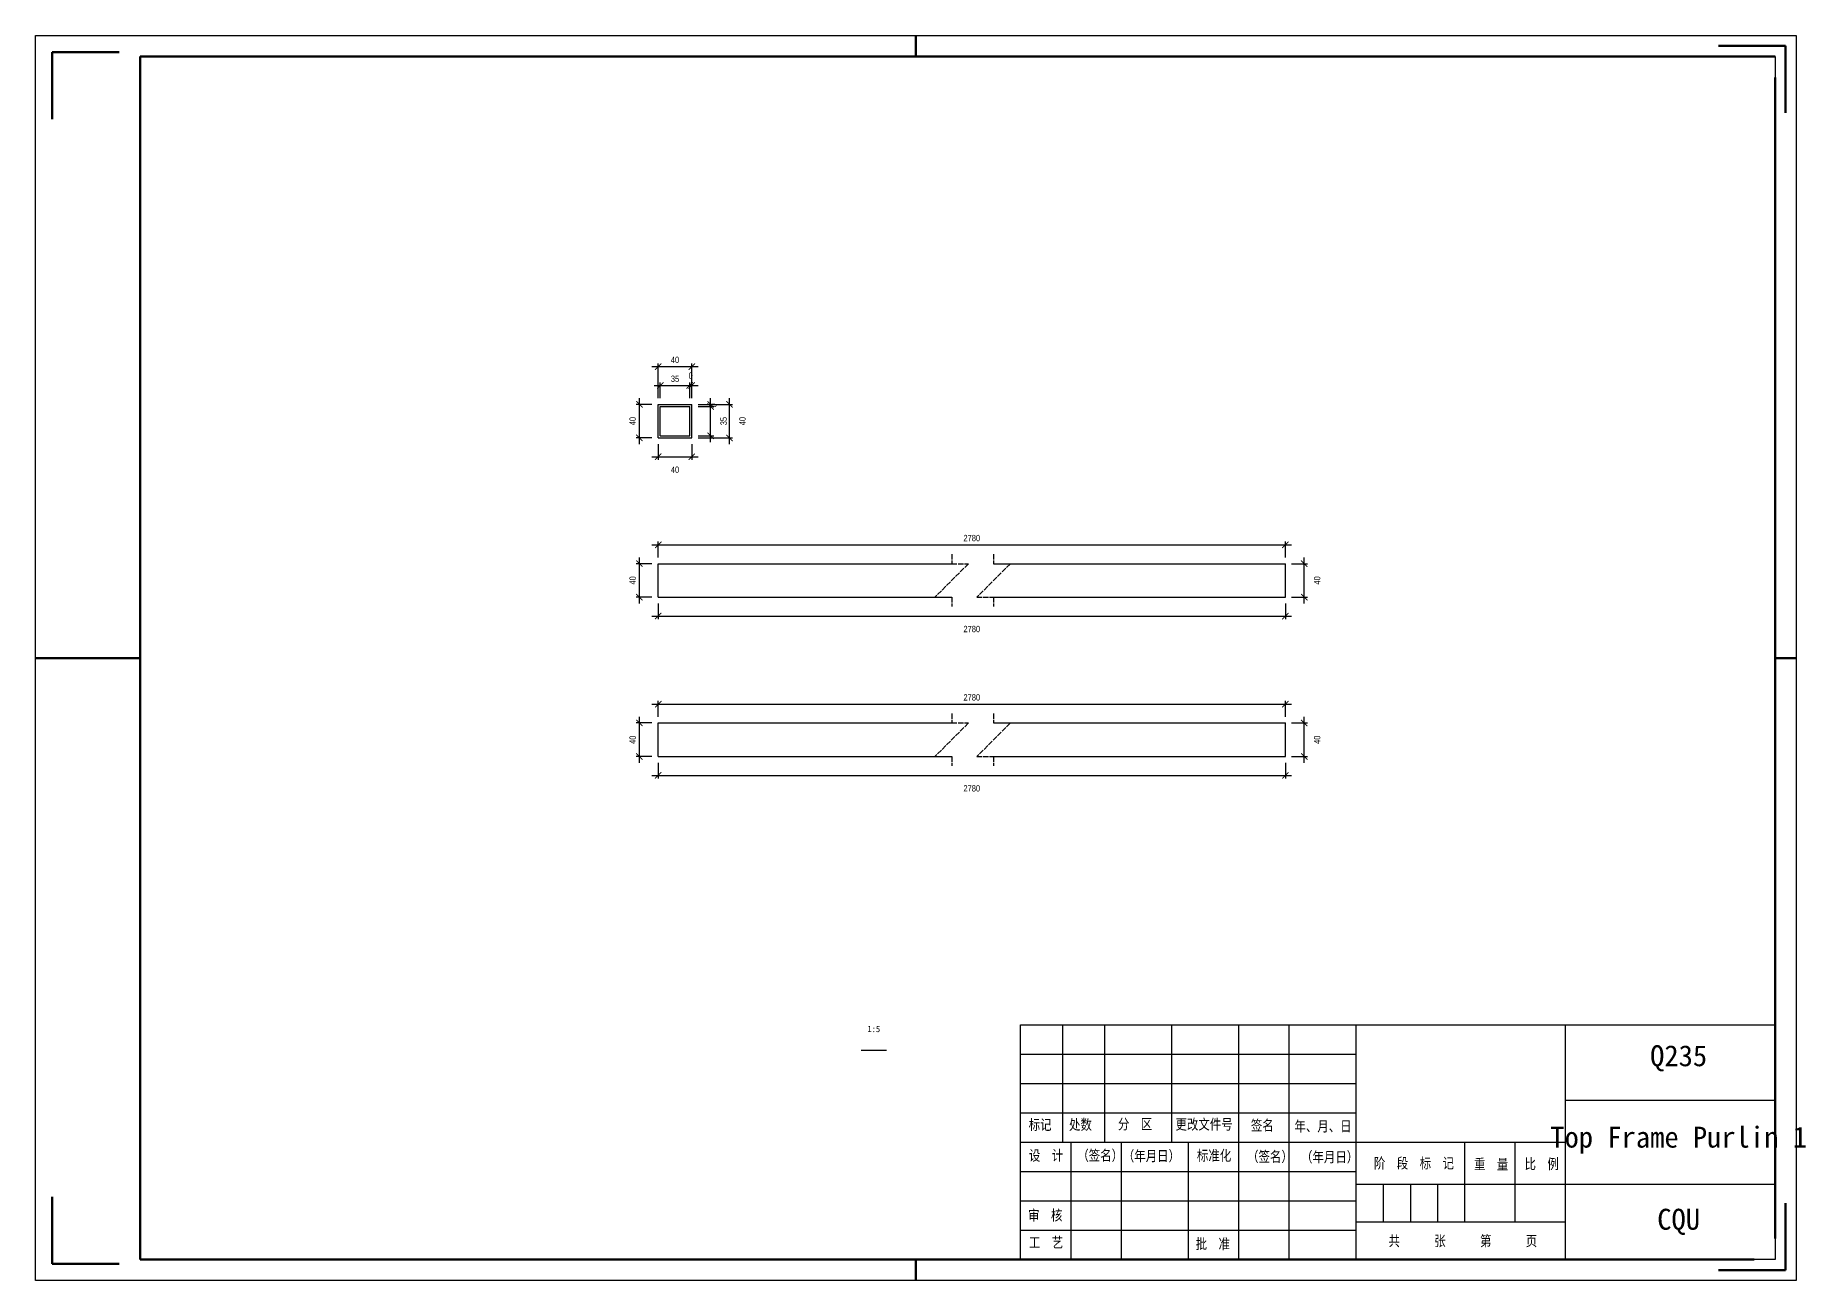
# Model space of a CAD drawing. Header units: millimetres. Extents: x 0 to 1925, y 0 to 4345.
# Drawn here: x 490 to 912.3, y 3303 to 3600 of the extents above; entities that cross this region are included whole.
import ezdxf

# ---------------------------------------------------------------- set-up
doc = ezdxf.new("R2010")
doc.units = ezdxf.units.MM
doc.linetypes.add('DASHED', pattern=[1.524, 1.27, -0.254])
doc.layers.add('总内框线', color=7, linetype='Continuous', lineweight=50)
doc.layers.add('总外框线', color=7, linetype='Continuous', lineweight=30)
doc.styles.add('OpenSansCondensed-Light', font='OpenSansCondensed-Light.ttf')
doc.styles.add('陈杰（2）', font='gbenor.shx', dxfattribs={"width": 0.8, "bigfont": 'gbcbig.shx'})
doc.dimstyles.new('EZDXF', dxfattribs={"dimtxt": 0.25, "dimasz": 0.175, "dimexe": 0.375, "dimexo": 0.125, "dimgap": 0.1, "dimtad": 1, "dimlfac": 100, "dimzin": 12, "dimdsep": 46, "dimtxsty": 'OpenSansCondensed-Light', "dimblk": 'ARCHTICK', "dimcen": 2.5, "dimazin": 3, "dimtfac": 0.5, "dimtmove": 2, "dimatfit": 3, "dimarcsym": 0})

msp = doc.modelspace()

# ---------------------------------------------------------------- texts
at = {"attachment_point": 5}
for s, insert, char_height in [('1:5', (690, 3363), 1.5), ('Q235', (882, 3356), 5), ('Top Frame Purlin 1', (882, 3336.5), 5), ('CQU', (882, 3317), 5)]:
    msp.add_mtext(s, dxfattribs=dict(at, insert=insert, char_height=char_height))
at = {"char_height": 2.5, "width": 93.0192856, "attachment_point": 1, "style": '陈杰（2）'}
for s, insert in [('{\\fSimSun|b0|i0|c134|p2;标记}', (726.95482, 3341.44053)), ('{\\fSimSun|b0|i0|c134|p2;处数}', (736.57596, 3341.45543)), ('{\\fSimSun|b0|i0|c134|p2;分\u3000区}', (748.23692, 3341.57959)), ('{\\fSimSun|b0|i0|c134|p2;更改文件号}', (761.97169, 3341.52496)), ('{\\fSimSun|b0|i0|c134|p2;签名}', (779.95608, 3341.2667)), ('{\\fSimSun|b0|i0|c134|p2;年、月、日}', (790.35064, 3341.07301)), ('{\\fSimSun|b0|i0|c134|p2;设\u3000计}', (727.01432, 3334.10007)), ('{\\fSimSun|b0|i0|c134|p2;（签名）}', (738.55629, 3334.10007)), ('{\\fSimSun|b0|i0|c134|p2;\u3000（年月日）}', (746.68156, 3333.98584)), ('{\\fSimSun|b0|i0|c134|p2;标准化}', (767.08823, 3334.08517)), ('{\\fSimSun|b0|i0|c134|p2;（签名）}', (779.05516, 3333.83685)), ('{\\fSimSun|b0|i0|c134|p2;（年月日）}', (791.923, 3333.73752)), ('{\\fSimSun|b0|i0|c134|p2;阶\u3000段\u3000标\u3000记}', (809.30395, 3332.25254)), ('{\\fSimSun|b0|i0|c134|p2;重\u3000量}', (833.18681, 3332.02408)), ('{\\fSimSun|b0|i0|c134|p2;比\u3000例}', (845.23873, 3332.09361)), ('{\\fSimSun|b0|i0|c134|p2;审\u3000核}', (726.81034, 3319.83138)), ('{\\fSimSun|b0|i0|c134|p2;工\u3000艺}', (727.01432, 3313.34515)), ('{\\fSimSun|b0|i0|c134|p2;批\u3000准}', (766.78226, 3313.0273)), ('{\\fSimSun|b0|i0|c134|p2;共\u3000\u3000\u3000张\u3000\u3000\u3000第\u3000\u3000\u3000页}', (812.79713, 3313.72757))]:
    msp.add_mtext(s, dxfattribs=dict(at, insert=insert))

# ---------------------------------------------------------------- blocks, each defined once
blk = doc.blocks.new('_ARCHTICK')
at = {"color": 0, "linetype": 'ByBlock', "const_width": 0.15}
blk.add_lwpolyline([(-0.5, -0.5), (0.5, 0.5)], dxfattribs=at)

# ---------------------------------------------------------------- dimensions: what is measured, and where the dimension line sits
for base, p1, p2, location, text, override in [((638.57901, 3521), (638.57901, 3512), (646.57901, 3512), (642.57901, 3522.6), '40', {"dimtxt": 1.5, "dimasz": 1.5, "dimexe": 0.75, "dimexo": 1.5, "dimtad": 1, "dimlfac": 5, "dimblk": 'ARCHTICK', "dimsah": 0, "dimtsz": 0, "dimdle": 1.5, "dimtmove": 2}), ((646.07901, 3516.5), (646.07901, 3512), (646.57901, 3512), (646.32901, 3518.85), '0', {"dimtxt": 1.5, "dimasz": 1.5, "dimexe": 0.75, "dimexo": 1.5, "dimtad": 1, "dimlfac": 5, "dimblk": 'ARCHTICK', "dimsah": 0, "dimtsz": 0, "dimdle": 1.5, "dimtmove": 2}), ((638.57901, 3499.5), (638.57901, 3504), (646.57901, 3504), (642.57901, 3496.4), '40', {"dimtxt": 1.5, "dimasz": 1.5, "dimexe": 0.75, "dimexo": 1.5, "dimtad": 4, "dimlfac": 5, "dimblk": 'ARCHTICK', "dimsah": 0, "dimtsz": 0, "dimdle": 1.5, "dimtmove": 2}), ((638.57901, 3478.5), (638.57901, 3474), (788.17901, 3474), (713.37901, 3480.1), '2780', {"dimtxt": 1.5, "dimasz": 1.5, "dimexe": 0.75, "dimexo": 1.5, "dimtad": 1, "dimlfac": 5, "dimblk": 'ARCHTICK', "dimsah": 0, "dimtsz": 0, "dimdle": 1.5, "dimtmove": 2}), ((638.57901, 3461.5), (638.57901, 3466), (788.17901, 3466), (713.37901, 3458.4), '2780', {"dimtxt": 1.5, "dimasz": 1.5, "dimexe": 0.75, "dimexo": 1.5, "dimtad": 4, "dimlfac": 5, "dimblk": 'ARCHTICK', "dimsah": 0, "dimtsz": 0, "dimdle": 1.5, "dimtmove": 2}), ((638.57901, 3440.5), (638.57901, 3436), (788.17901, 3436), (713.37901, 3442.1), '2780', {"dimtxt": 1.5, "dimasz": 1.5, "dimexe": 0.75, "dimexo": 1.5, "dimtad": 1, "dimlfac": 5, "dimblk": 'ARCHTICK', "dimsah": 0, "dimtsz": 0, "dimdle": 1.5, "dimtmove": 2}), ((638.57901, 3423.5), (638.57901, 3428), (788.17901, 3428), (713.37901, 3420.4), '2780', {"dimtxt": 1.5, "dimasz": 1.5, "dimexe": 0.75, "dimexo": 1.5, "dimtad": 4, "dimlfac": 5, "dimblk": 'ARCHTICK', "dimsah": 0, "dimtsz": 0, "dimdle": 1.5, "dimtmove": 2})]:
    msp.add_linear_dim(base=base, p1=p1, p2=p2, location=location, text=text, dimstyle='EZDXF', override=override).render()
msp.add_linear_dim(base=(639.07901, 3516.5), p1=(639.07901, 3512), p2=(646.07901, 3512), location=(642.57901, 3518.1), dimstyle='EZDXF', override={"dimtxt": 1.5, "dimasz": 1.5, "dimexe": 0.75, "dimexo": 1.5, "dimtad": 1, "dimlfac": 5, "dimblk": 'ARCHTICK', "dimsah": 0, "dimtsz": 0, "dimdle": 1.5, "dimtmove": 2}).render()
for base, p1, p2, location, text, override in [((634.07901, 3504), (638.57901, 3504), (638.57901, 3512), (632.47901, 3508), '40', {"dimtxt": 1.5, "dimasz": 1.5, "dimexe": 0.75, "dimexo": 1.5, "dimtad": 1, "dimlfac": 5, "dimblk": 'ARCHTICK', "dimsah": 0, "dimtsz": 0, "dimdle": 1.5, "dimtmove": 2}), ((651.07901, 3511.5), (646.57901, 3511.5), (646.57901, 3512), (651.72901, 3511.75), '0', {"dimtxt": 1.5, "dimasz": 1.5, "dimexe": 0.75, "dimexo": 1.5, "dimtad": 4, "dimlfac": 5, "dimblk": 'ARCHTICK', "dimsah": 0, "dimtsz": 0, "dimdle": 1.5, "dimtmove": 2}), ((655.57901, 3504), (646.57901, 3504), (646.57901, 3512), (658.67901, 3508), '40', {"dimtxt": 1.5, "dimasz": 1.5, "dimexe": 0.75, "dimexo": 1.5, "dimtad": 4, "dimlfac": 5, "dimblk": 'ARCHTICK', "dimsah": 0, "dimtsz": 0, "dimdle": 1.5, "dimtmove": 2}), ((634.07901, 3466), (638.57901, 3466), (638.57901, 3474), (632.47901, 3470), '40', {"dimtxt": 1.5, "dimasz": 1.5, "dimexe": 0.75, "dimexo": 1.5, "dimtad": 1, "dimlfac": 5, "dimblk": 'ARCHTICK', "dimsah": 0, "dimtsz": 0, "dimdle": 1.5, "dimtmove": 2}), ((792.67901, 3466), (788.17901, 3466), (788.17901, 3474), (795.77901, 3470), '40', {"dimtxt": 1.5, "dimasz": 1.5, "dimexe": 0.75, "dimexo": 1.5, "dimtad": 4, "dimlfac": 5, "dimblk": 'ARCHTICK', "dimsah": 0, "dimtsz": 0, "dimdle": 1.5, "dimtmove": 2}), ((634.07901, 3428), (638.57901, 3428), (638.57901, 3436), (632.47901, 3432), '40', {"dimtxt": 1.5, "dimasz": 1.5, "dimexe": 0.75, "dimexo": 1.5, "dimtad": 1, "dimlfac": 5, "dimblk": 'ARCHTICK', "dimsah": 0, "dimtsz": 0, "dimdle": 1.5, "dimtmove": 2}), ((792.67901, 3428), (788.17901, 3428), (788.17901, 3436), (795.77901, 3432), '40', {"dimtxt": 1.5, "dimasz": 1.5, "dimexe": 0.75, "dimexo": 1.5, "dimtad": 4, "dimlfac": 5, "dimblk": 'ARCHTICK', "dimsah": 0, "dimtsz": 0, "dimdle": 1.5, "dimtmove": 2})]:
    msp.add_linear_dim(base=base, p1=p1, p2=p2, angle=90, location=location, text=text, dimstyle='EZDXF', override=override).render()
msp.add_linear_dim(base=(651.07901, 3504.5), p1=(646.57901, 3504.5), p2=(646.57901, 3511.5), angle=90, location=(654.17901, 3508), dimstyle='EZDXF', override={"dimtxt": 1.5, "dimasz": 1.5, "dimexe": 0.75, "dimexo": 1.5, "dimtad": 4, "dimlfac": 5, "dimblk": 'ARCHTICK', "dimsah": 0, "dimtsz": 0, "dimdle": 1.5, "dimtmove": 2}).render()

# ---------------------------------------------------------------- linework, layer by layer
for p, q in [((905, 3595), (905, 3410)), ((638.57901, 3512), (646.57901, 3512)), ((638.57901, 3504), (638.57901, 3512)), ((639.07901, 3511.5), (646.07901, 3511.5)), ((639.07901, 3504.5), (639.07901, 3511.5)), ((646.07901, 3504.5), (646.07901, 3511.5)), ((646.57901, 3504), (646.57901, 3512)), ((638.57901, 3504), (646.57901, 3504)), ((639.07901, 3504.5), (646.07901, 3504.5)), ((638.57901, 3466), (638.57901, 3474)), ((638.57901, 3474), (708.57901, 3474)), ((718.57901, 3474), (788.17901, 3474)), ((788.17901, 3466), (788.17901, 3474)), ((638.57901, 3466), (708.57901, 3466)), ((718.57901, 3466), (788.17901, 3466)), ((638.57901, 3428), (638.57901, 3436)), ((638.57901, 3436), (708.57901, 3436)), ((718.57901, 3436), (788.17901, 3436)), ((788.17901, 3428), (788.17901, 3436)), ((638.57901, 3428), (708.57901, 3428)), ((718.57901, 3428), (788.17901, 3428)), ((725, 3364), (905, 3364)), ((725, 3308), (725, 3364)), ((735, 3364), (735, 3336)), ((745, 3364), (745, 3336)), ((761, 3364), (761, 3336)), ((777, 3364), (777, 3336)), ((789, 3364), (789, 3308)), ((805, 3364), (805, 3308)), ((855, 3308), (855, 3364)), ((905, 3364), (905, 3308)), ((687, 3358), (693, 3358)), ((725, 3357), (805, 3357)), ((725, 3350), (805, 3350)), ((855, 3346), (905, 3346)), ((725, 3343), (805, 3343)), ((725, 3336), (855, 3336)), ((737, 3336), (737, 3308)), ((749, 3336), (749, 3308)), ((765, 3336), (765, 3308)), ((777, 3336), (777, 3308)), ((831, 3317), (831, 3336)), ((843, 3317), (843, 3336)), ((725, 3329), (805, 3329)), ((805, 3326), (855, 3326)), ((811.5, 3326), (811.5, 3317)), ((818, 3326), (818, 3317)), ((824.5, 3326), (824.5, 3317)), ((855, 3326), (905, 3326)), ((725, 3322), (805, 3322)), ((725, 3315), (805, 3315)), ((805, 3317), (855, 3317)), ((905, 3308), (725, 3308))]:
    msp.add_line(p, q)
at = {"linetype": 'DASHED'}
for p, q in [((708.57901, 3476.25), (708.57901, 3474)), ((718.57901, 3476.25), (718.57901, 3474)), ((712.57901, 3474), (704.57901, 3466)), ((708.57901, 3474), (712.57901, 3474)), ((722.57901, 3474), (714.57901, 3466)), ((718.57901, 3474), (722.57901, 3474)), ((704.57901, 3466), (708.57901, 3466)), ((708.57901, 3466), (708.57901, 3463.75)), ((714.57901, 3466), (718.57901, 3466)), ((718.57901, 3466), (718.57901, 3463.75)), ((708.57901, 3438.25), (708.57901, 3436)), ((718.57901, 3438.25), (718.57901, 3436)), ((712.57901, 3436), (704.57901, 3428)), ((708.57901, 3436), (712.57901, 3436)), ((722.57901, 3436), (714.57901, 3428)), ((718.57901, 3436), (722.57901, 3436)), ((704.57901, 3428), (708.57901, 3428)), ((708.57901, 3428), (708.57901, 3425.75)), ((714.57901, 3428), (718.57901, 3428)), ((718.57901, 3428), (718.57901, 3425.75))]:
    msp.add_line(p, q, dxfattribs=at)
at = {"layer": '总内框线'}
for p, q in [((700, 3595), (700, 3600)), ((494, 3596), (494, 3580)), ((494, 3596), (510, 3596)), ((515, 3308), (515, 3595)), ((515, 3595), (905, 3595)), ((907.5, 3597.5), (891.5, 3597.5)), ((907.5, 3597.5), (907.5, 3581.5)), ((905, 3590), (905, 3313)), ((490, 3451.5), (515, 3451.5)), ((905, 3451.5), (910, 3451.5)), ((494, 3307), (494, 3323)), ((907.5, 3305.5), (907.5, 3321.5)), ((494, 3307), (510, 3307)), ((900, 3308), (515, 3308)), ((700, 3303), (700, 3308)), ((907.5, 3305.5), (891.5, 3305.5))]:
    msp.add_line(p, q, dxfattribs=at)
at = {"layer": '总外框线'}
for p, q in [((490, 3303), (490, 3600)), ((490, 3600), (910, 3600)), ((910, 3600), (910, 3303)), ((910, 3303), (490, 3303))]:
    msp.add_line(p, q, dxfattribs=at)

msp.set_redraw_order([(e.dxf.handle, doc.entitydb.next_handle()) for e in msp.query("TEXT MTEXT ATTDEF DIMENSION ARC_DIMENSION")])  # texts and dimensions are drawn at this point

doc.saveas('drawing.dxf')
